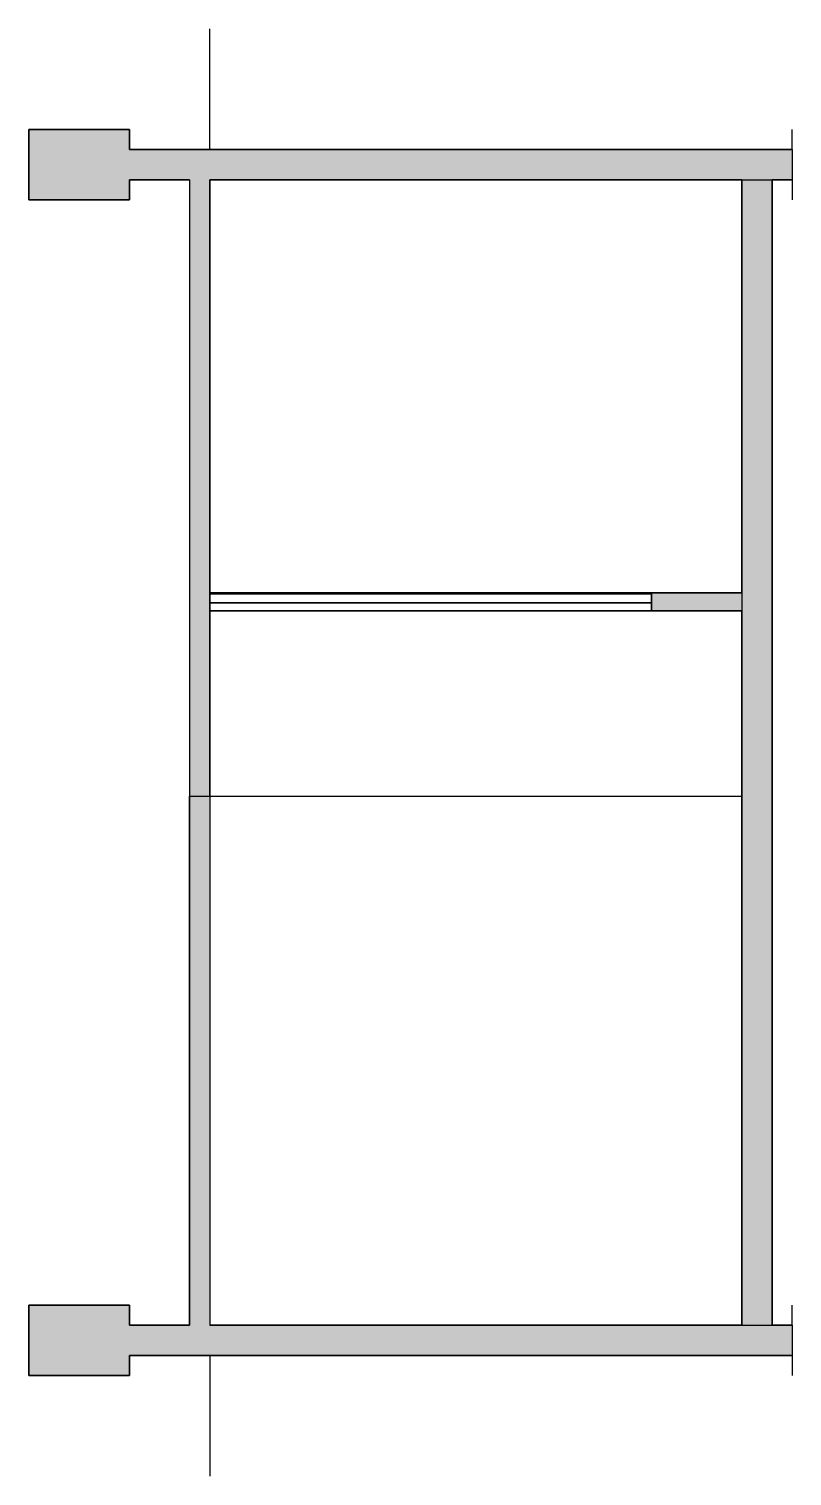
# Model space of a CAD drawing. Header units: millimetres. Extents: x -15.3 to 26.3, y -6.6 to 31.3.
# Drawn here: x 22.54 to 26.34, y 8.68 to 15.88 of the extents above; entities that cross this region are included whole.
import ezdxf

# ---------------------------------------------------------------- set-up
doc = ezdxf.new("R2010")
doc.units = ezdxf.units.MM
doc.linetypes.add('ACAD_ISO10W100', pattern=[18, 12, -3, 0, -3])
for name, color, linetype, lineweight in [('A-WALL-FULL', 7, 'Continuous', 35), ('A-WALL-FULL-EXTR', 7, 'Continuous', 35), ('A-WALL-FULL-INTR', 7, 'Continuous', 35)]:
    doc.layers.add(name, color=color, linetype=linetype, lineweight=lineweight)
for name, color, linetype in [('Infissi', 5, 'Continuous'), ('retino', 254, 'ACAD_ISO10W100'), ('sezioni', 7, 'ACAD_ISO10W100')]:
    doc.layers.add(name, color=color, linetype=linetype)

msp = doc.modelspace()

# ---------------------------------------------------------------- hatches: boundary and pattern name
at = {"layer": 'retino'}
h = msp.add_hatch(color=256, dxfattribs=at)
h.dxf.hatch_style = 1
h.paths.add_polyline_path([(23.4357, 15.1289), (23.3357, 15.1289), (23.3357, 12.0617), (23.4357, 12.0617)])
h.paths.add_polyline_path([(23.3357, 15.2789), (23.0357, 15.2789), (23.0357, 15.3789), (22.5357, 15.3789), (22.5357, 15.0289), (23.0357, 15.0289), (23.0357, 15.1289), (23.3357, 15.1289)])
h.paths.add_polyline_path([(26.3357, 15.2789), (23.3357, 15.2789), (23.3357, 15.1289), (23.4357, 15.1289), (23.4857, 15.1289), (26.0857, 15.1289), (26.2357, 15.1289), (26.3357, 15.1289)])
h = msp.add_hatch(color=256, dxfattribs=at)
h.dxf.hatch_style = 1
h.paths.add_polyline_path([(23.3357, 9.4289), (23.0357, 9.4289), (23.0357, 9.5289), (22.5357, 9.5289), (22.5357, 9.1789), (23.0357, 9.1789), (23.0357, 9.2789), (23.3357, 9.2789)])
h.paths.add_polyline_path([(26.3357, 9.4289), (26.2357, 9.4289), (26.0857, 9.4289), (23.4857, 9.4289), (23.4357, 9.4289), (23.3357, 9.4289), (23.3357, 9.2789), (26.3357, 9.2789)])
h.paths.add_polyline_path([(23.4357, 12.0617), (23.3357, 12.0617), (23.3357, 9.4289), (23.4357, 9.4289)])
h.paths.add_polyline_path([(26.2357, 15.1289), (26.0857, 15.1289), (26.0857, 9.4289), (26.2357, 9.4289)])
h = msp.add_hatch(color=256, dxfattribs=at)
h.dxf.hatch_style = 1
h.paths.add_polyline_path([(26.0857, 13.0735), (25.6357, 13.0735), (25.6357, 13.0685), (25.6357, 13.0235), (25.6357, 12.9835), (26.0857, 12.9835)])

# ---------------------------------------------------------------- linework, layer by layer
for p, q in [((23.4357, 15.2789), (23.4357, 15.8789)), ((23.3357, 15.1289), (23.3357, 9.4289)), ((23.4357, 15.1289), (23.4357, 13.0735)), ((23.4357, 15.1289), (23.4357, 9.4289)), ((23.0357, 15.0289), (22.5357, 15.0289)), ((25.6357, 13.0735), (25.6357, 12.9835)), ((25.6357, 13.0735), (26.0857, 13.0735)), ((25.6357, 12.9835), (26.0857, 12.9835)), ((23.4357, 9.2789), (23.4357, 8.6789))]:
    msp.add_line(p, q)
at = {"layer": 'A-WALL-FULL'}
for p, q in [((23.0357, 15.3789), (22.5357, 15.3789)), ((22.5357, 15.3789), (22.5357, 15.0289)), ((23.0357, 15.2789), (23.0357, 15.3789)), ((23.3357, 15.2789), (23.0357, 15.2789)), ((23.3357, 15.2789), (26.3357, 15.2789)), ((23.3357, 15.1289), (23.0357, 15.1289)), ((23.0357, 15.0289), (23.0357, 15.1289)), ((23.4357, 15.1289), (23.4857, 15.1289)), ((23.4857, 15.1289), (26.0857, 15.1289)), ((26.0857, 15.1289), (26.0857, 13.0735)), ((26.2357, 15.1289), (26.2357, 9.4289)), ((26.2357, 15.1289), (26.3357, 15.1289)), ((22.5357, 15.0289), (23.0357, 15.0289)), ((26.0857, 12.9835), (26.0857, 9.4289)), ((23.0357, 9.5289), (22.5357, 9.5289)), ((22.5357, 9.5289), (22.5357, 9.1789)), ((23.0357, 9.4289), (23.0357, 9.5289)), ((23.3357, 9.4289), (23.0357, 9.4289)), ((23.4357, 9.4289), (23.4857, 9.4289)), ((23.4857, 9.4289), (26.0857, 9.4289)), ((26.2357, 9.4289), (26.3357, 9.4289)), ((23.3357, 9.2789), (23.0357, 9.2789)), ((23.0357, 9.1789), (23.0357, 9.2789)), ((23.3357, 9.2789), (26.3357, 9.2789)), ((22.5357, 9.1789), (23.0357, 9.1789))]:
    msp.add_line(p, q, dxfattribs=at)
at = {"layer": 'A-WALL-FULL-EXTR'}
for p, q in [((23.4357, 13.0735), (23.4357, 13.0685)), ((23.4357, 13.0685), (25.6357, 13.0685)), ((25.6357, 13.0685), (25.6357, 13.0235)), ((25.6357, 13.0235), (23.4357, 13.0235))]:
    msp.add_line(p, q, dxfattribs=at)
at = {"layer": 'A-WALL-FULL-INTR'}
for p, q in [((23.4357, 13.0735), (26.0857, 13.0735)), ((25.6357, 13.0685), (25.6357, 13.0735)), ((23.4357, 12.9835), (26.0857, 12.9835)), ((25.6357, 13.0235), (25.6357, 12.9835))]:
    msp.add_line(p, q, dxfattribs=at)
at = {"layer": 'Infissi'}
msp.add_line((23.4357, 12.0617), (26.0857, 12.0617), dxfattribs=at)
at = {"layer": 'retino'}
for p, q in [((23.3357, 15.1289), (23.3357, 12.0617)), ((23.4357, 12.0617), (23.4357, 15.1289)), ((26.0857, 15.1289), (26.2357, 15.1289)), ((26.0857, 13.0735), (26.0857, 12.9835)), ((23.3357, 9.4289), (23.3357, 12.0617)), ((23.3357, 12.0617), (23.4357, 12.0617)), ((23.3357, 12.0617), (23.4357, 12.0617)), ((23.4357, 12.0617), (23.4357, 9.4289)), ((26.0857, 9.4289), (26.2357, 9.4289))]:
    msp.add_line(p, q, dxfattribs=at)
at = {"layer": 'sezioni'}
for p, q in [((26.3357, 15.2789), (26.3357, 15.3789)), ((26.3357, 15.2789), (26.3357, 15.0289)), ((26.3357, 9.4289), (26.3357, 9.5289)), ((26.3357, 9.4289), (26.3357, 9.1789))]:
    msp.add_line(p, q, dxfattribs=at)

doc.saveas('drawing.dxf')
